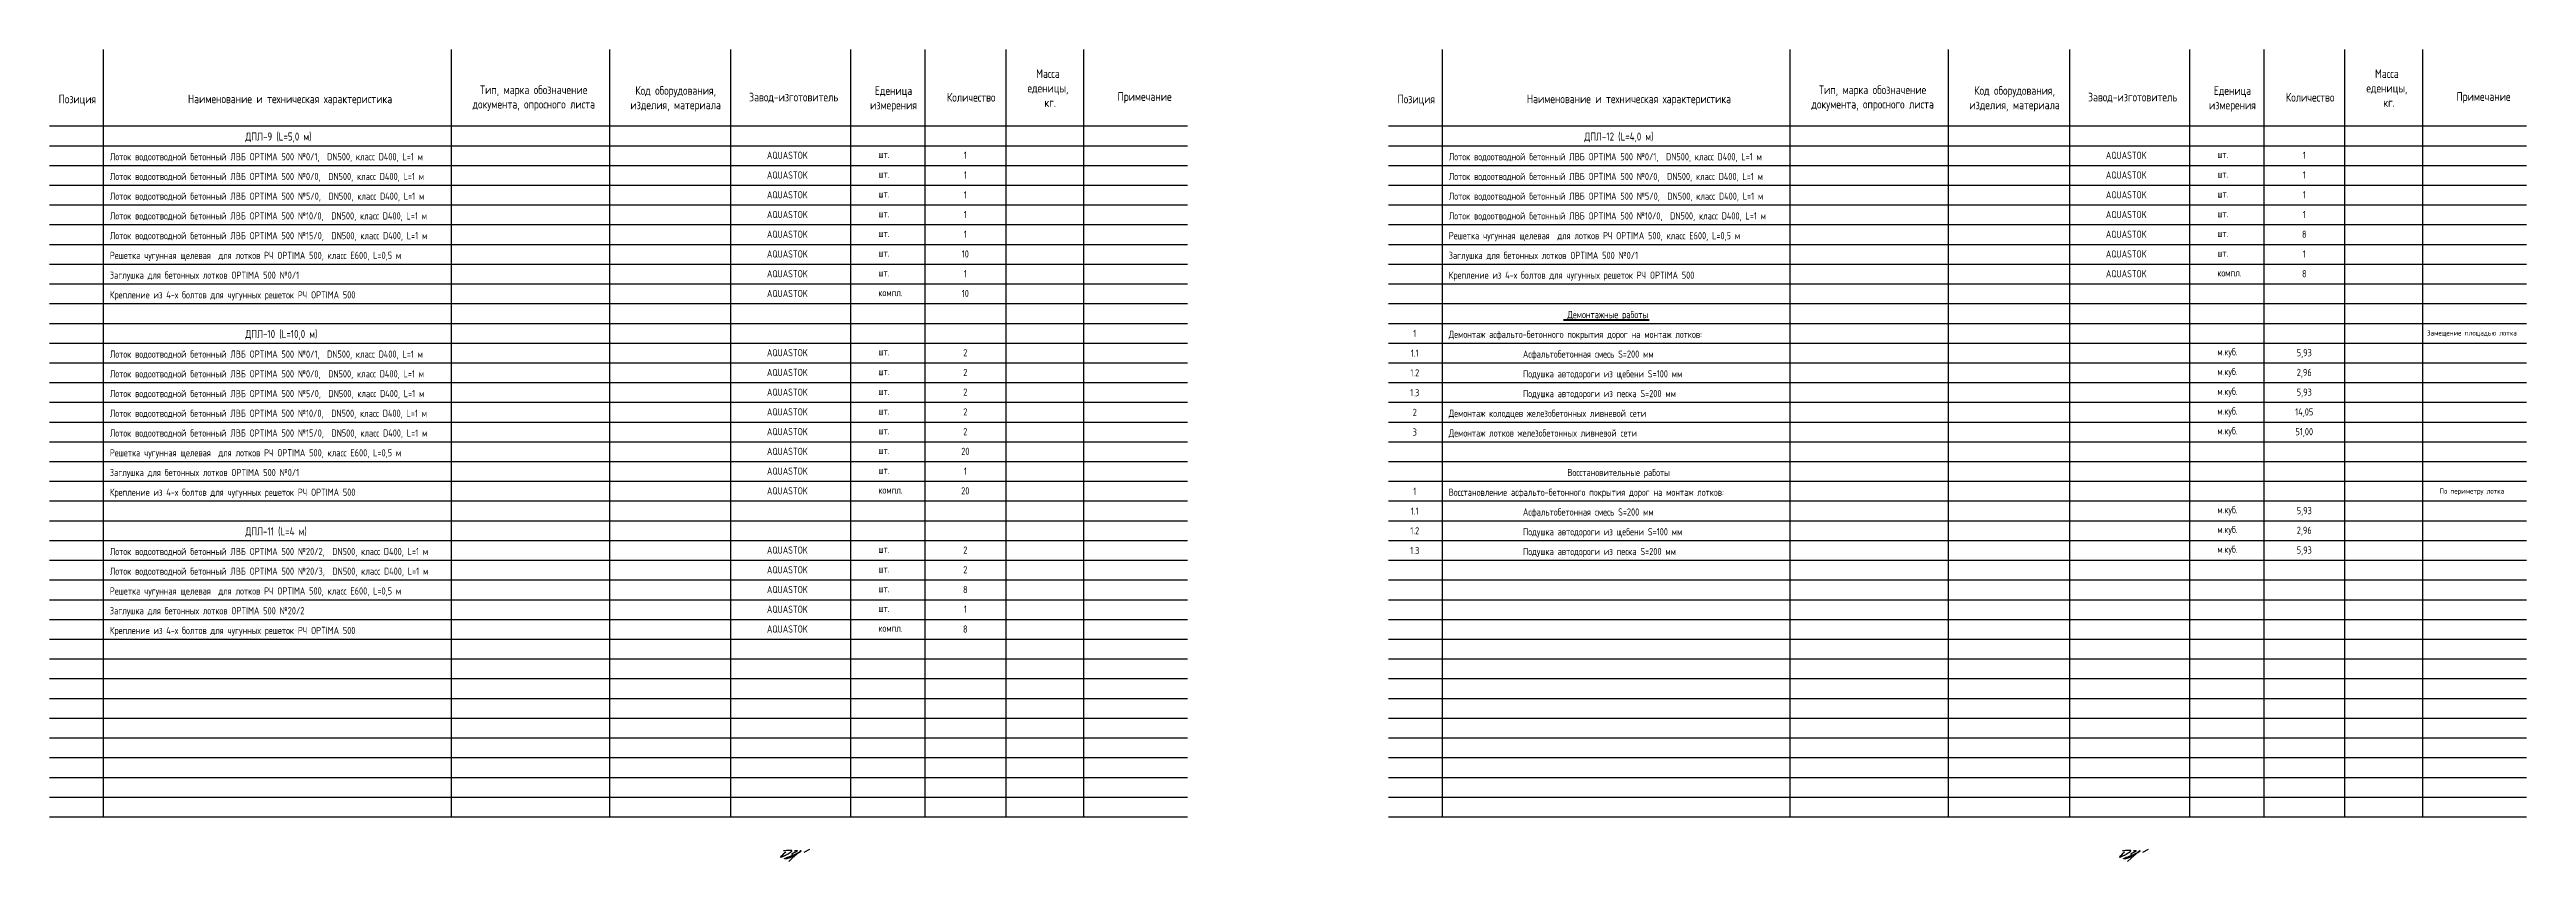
# Model space of a CAD drawing. Header units: millimetres. Extents: x 23457745 to 25202521, y 22218467 to 22861220.
# Drawn here: x 24474812 to 24560786, y 22745832 to 22774033 of the extents above; entities that cross this region are included whole.
import ezdxf
from ezdxf.enums import TextEntityAlignment as Align

# ---------------------------------------------------------------- set-up
doc = ezdxf.new("R2010")
doc.units = ezdxf.units.MM
doc.layers.add('подпись', color=7, linetype='Continuous', lineweight=25)
doc.layers.add('Труба профиль', color=7, linetype='Continuous', lineweight=50)
doc.styles.add('GOST 2.304', font='GOST_type.ttf')

msp = doc.modelspace()

# ---------------------------------------------------------------- texts
at = {"color": 7, "style": 'GOST 2.304'}
for s, height, p in [('ДПЛ-9 (L=5,0 м)', 279.99421, (24481612.531, 22770870.526)), ('ДПЛ-12 (L=4,0 м)', 279.99421, (24528086.34, 22770870.526)), ('Лоток водоотводной бетонный ЛВБ OPTIMA 500 №0/1,  DN500, класс D400, L=1 м', 250, (24476905.07, 22770184.954)), ('шт.', 250, (24503580.988, 22770262.933)), ('Лоток водоотводной бетонный ЛВБ OPTIMA 500 №0/1,  DN500, класс D400, L=1 м', 250, (24523378.879, 22770184.954)), ('шт.', 250, (24550054.797, 22770262.933)), ('Лоток водоотводной бетонный ЛВБ OPTIMA 500 №0/0,  DN500, класс D400, L=1 м', 250, (24476905.07, 22769499.383)), ('шт.', 250, (24503580.988, 22769577.362)), ('Лоток водоотводной бетонный ЛВБ OPTIMA 500 №0/0,  DN500, класс D400, L=1 м', 250, (24523378.879, 22769499.383)), ('шт.', 250, (24550054.797, 22769577.362)), ('Лоток водоотводной бетонный ЛВБ OPTIMA 500 №5/0,  DN500, класс D400, L=1 м', 250, (24476905.07, 22768813.812)), ('шт.', 250, (24503580.988, 22768891.79)), ('Лоток водоотводной бетонный ЛВБ OPTIMA 500 №5/0,  DN500, класс D400, L=1 м', 250, (24523378.879, 22768813.812)), ('шт.', 250, (24550054.797, 22768891.79)), ('Лоток водоотводной бетонный ЛВБ OPTIMA 500 №10/0,  DN500, класс D400, L=1 м', 250, (24476905.07, 22768128.24)), ('Лоток водоотводной бетонный ЛВБ OPTIMA 500 №15/0,  DN500, класс D400, L=1 м', 250, (24476905.07, 22767442.669)), ('шт.', 250, (24503580.988, 22768206.219)), ('шт.', 250, (24503580.988, 22767520.647)), ('Лоток водоотводной бетонный ЛВБ OPTIMA 500 №10/0,  DN500, класс D400, L=1 м', 250, (24523378.879, 22768128.24)), ('Решетка чугунная щелевая  для лотков РЧ OPTIMA 500, класс Е600, L=0,5 м', 250, (24523378.879, 22767442.669)), ('шт.', 250, (24550054.797, 22768206.219)), ('шт.', 250, (24550054.797, 22767520.647)), ('Решетка чугунная щелевая  для лотков РЧ OPTIMA 500, класс Е600, L=0,5 м', 250, (24476905.07, 22766757.097)), ('шт.', 250, (24503580.988, 22766835.076)), ('Заглушка для бетонных лотков OPTIMA 500 №0/1', 250, (24523378.879, 22766757.097)), ('шт.', 250, (24550054.797, 22766835.076)), ('Заглушка для бетонных лотков OPTIMA 500 №0/1', 250, (24476905.07, 22766071.526)), ('шт.', 250, (24503580.988, 22766149.504)), ('Крепление из 4-х болтов для чугунных решеток РЧ OPTIMA 500', 250, (24523378.879, 22766071.526)), ('компл.', 250, (24550054.797, 22766149.504)), ('Крепление из 4-х болтов для чугунных решеток РЧ OPTIMA 500', 250, (24476905.07, 22765385.955)), ('компл.', 250, (24503580.988, 22765463.933)), ('ДПЛ-10 (L=10,0 м)', 279.99421, (24481612.531, 22764014.812)), ('Демонтаж асфальто-бетонного покрытия дорог на монтаж лотков:', 250, (24523378.879, 22764014.812)), ('Демонтажные работы', 250, (24527498.112, 22764700.383)), ('Лоток водоотводной бетонный ЛВБ OPTIMA 500 №0/1,  DN500, класс D400, L=1 м', 250, (24476905.07, 22763329.24)), ('шт.', 250, (24503580.988, 22763407.219)), ('Асфальтобетонная смесь S=200 мм', 250, (24525953.248, 22763329.24)), ('м.куб.', 250, (24550054.797, 22763407.219)), ('Лоток водоотводной бетонный ЛВБ OPTIMA 500 №0/0,  DN500, класс D400, L=1 м', 250, (24476905.07, 22762643.669)), ('шт.', 250, (24503580.988, 22762721.647)), ('Подушка автодороги из щебени S=100 мм', 250, (24525953.248, 22762643.669)), ('м.куб.', 250, (24550054.797, 22762721.647)), ('Лоток водоотводной бетонный ЛВБ OPTIMA 500 №5/0,  DN500, класс D400, L=1 м', 250, (24476905.07, 22761958.097)), ('шт.', 250, (24503580.988, 22762036.076)), ('Подушка автодороги из песка S=200 мм', 250, (24525953.248, 22761958.097)), ('м.куб.', 250, (24550054.797, 22762036.076)), ('м.куб.', 250, (24550054.797, 22761350.504)), ('Лоток водоотводной бетонный ЛВБ OPTIMA 500 №10/0,  DN500, класс D400, L=1 м', 250, (24476905.07, 22761272.526)), ('Лоток водоотводной бетонный ЛВБ OPTIMA 500 №15/0,  DN500, класс D400, L=1 м', 250, (24476905.07, 22760586.955)), ('шт.', 250, (24503580.988, 22761350.504)), ('шт.', 250, (24503580.988, 22760664.933)), ('Демонтаж колодцев железобетонных ливневой сети', 250, (24523378.879, 22761272.526)), ('Демонтаж лотков железобетонных ливневой сети', 250, (24523378.879, 22760586.955)), ('м.куб.', 250, (24550054.797, 22760664.933)), ('Решетка чугунная щелевая  для лотков РЧ OPTIMA 500, класс Е600, L=0,5 м', 250, (24476905.07, 22759901.383)), ('шт.', 250, (24503580.988, 22759979.362)), ('Заглушка для бетонных лотков OPTIMA 500 №0/1', 250, (24476905.07, 22759215.812)), ('шт.', 250, (24503580.988, 22759293.79)), ('Восстановительные работы', 250, (24527498.112, 22759215.812)), ('Крепление из 4-х болтов для чугунных решеток РЧ OPTIMA 500', 250, (24476905.07, 22758530.24)), ('компл.', 250, (24503580.988, 22758608.219)), ('Восстановление асфальто-бетонного покрытия дорог на монтаж лотков:', 250, (24523378.879, 22758530.24)), ('м.куб.', 250, (24550054.797, 22757922.647)), ('ДПЛ-11 (L=4 м)', 279.99421, (24481612.531, 22757159.097)), ('Асфальтобетонная смесь S=200 мм', 250, (24525953.248, 22757844.669)), ('Подушка автодороги из щебени S=100 мм', 250, (24525953.248, 22757159.097)), ('м.куб.', 250, (24550054.797, 22757237.076)), ('Лоток водоотводной бетонный ЛВБ OPTIMA 500 №20/2,  DN500, класс D400, L=1 м', 250, (24476905.07, 22756473.526)), ('шт.', 250, (24503580.988, 22756551.505)), ('Подушка автодороги из песка S=200 мм', 250, (24525953.248, 22756473.526)), ('м.куб.', 250, (24550054.797, 22756551.505)), ('Лоток водоотводной бетонный ЛВБ OPTIMA 500 №20/3,  DN500, класс D400, L=1 м', 250, (24476905.07, 22755787.955)), ('шт.', 250, (24503580.988, 22755865.933)), ('Решетка чугунная щелевая  для лотков РЧ OPTIMA 500, класс Е600, L=0,5 м', 250, (24476905.07, 22755102.383)), ('шт.', 250, (24503580.988, 22755180.362)), ('Заглушка для бетонных лотков OPTIMA 500 №20/2', 250, (24476905.07, 22754416.812)), ('Крепление из 4-х болтов для чугунных решеток РЧ OPTIMA 500', 250, (24476905.07, 22753731.24)), ('компл.', 250, (24503580.988, 22753809.219)), ('шт.', 250, (24503580.988, 22754494.79))]:
    msp.add_text(s, height=height, dxfattribs=at).set_placement(p)
for s, height, p in [('AQUASTOK', 250, (24500421.821, 22770359.035)), ('1', 250, (24506599.049, 22770359.035)), ('AQUASTOK', 250, (24546895.63, 22770359.035)), ('1', 250, (24553072.858, 22770359.035)), ('AQUASTOK', 250, (24500421.821, 22769673.464)), ('1', 250, (24506599.049, 22769673.464)), ('AQUASTOK', 250, (24546895.63, 22769673.464)), ('1', 250, (24553072.858, 22769673.464)), ('AQUASTOK', 250, (24500421.821, 22768987.893)), ('1', 250, (24506599.049, 22768987.893)), ('AQUASTOK', 250, (24546895.63, 22768987.893)), ('1', 250, (24553072.858, 22768987.893)), ('AQUASTOK', 250, (24500421.821, 22768302.321)), ('AQUASTOK', 250, (24500421.821, 22767616.75)), ('1', 250, (24506599.049, 22768302.321)), ('1', 250, (24506599.049, 22767616.75)), ('AQUASTOK', 250, (24546895.63, 22768302.321)), ('AQUASTOK', 250, (24546895.63, 22767616.75)), ('8', 250, (24553072.858, 22767616.75)), ('1', 250, (24553072.858, 22768302.321)), ('AQUASTOK', 250, (24500421.821, 22766931.178)), ('10', 250, (24506599.049, 22766931.178)), ('AQUASTOK', 250, (24546895.63, 22766931.178)), ('1', 250, (24553072.858, 22766931.178)), ('AQUASTOK', 250, (24500421.821, 22766245.607)), ('1', 250, (24506599.049, 22766245.607)), ('AQUASTOK', 250, (24546895.63, 22766245.607)), ('8', 250, (24553072.858, 22766245.607)), ('AQUASTOK', 250, (24500421.821, 22765560.035)), ('10', 250, (24506599.049, 22765560.035)), ('1', 250, (24522198.511, 22764173.239)), ('Замещение площадью лотка', 180, (24558890.437, 22764188.893)), ('AQUASTOK', 250, (24500421.821, 22763503.321)), ('2', 250, (24506599.049, 22763503.321)), ('1.1', 250, (24522198.511, 22763487.668)), ('5,93', 250, (24553072.858, 22763503.321)), ('AQUASTOK', 250, (24500421.821, 22762817.75)), ('2', 250, (24506599.049, 22762817.75)), ('1.2', 250, (24522198.511, 22762802.097)), ('2,96', 250, (24553072.858, 22762817.75)), ('AQUASTOK', 250, (24500421.821, 22762132.178)), ('AQUASTOK', 250, (24500421.821, 22761446.607)), ('2', 250, (24506599.049, 22762132.178)), ('2', 250, (24506599.049, 22761446.607)), ('1.3', 250, (24522198.511, 22762116.525)), ('14,05', 250, (24553072.858, 22761446.607)), ('5,93', 250, (24553072.858, 22762132.178)), ('AQUASTOK', 250, (24500421.821, 22760761.035)), ('2', 250, (24506599.049, 22760761.035)), ('3', 250, (24522198.511, 22760745.382)), ('2', 250, (24522198.511, 22761430.954)), ('51,00', 250, (24553072.858, 22760761.035)), ('AQUASTOK', 250, (24500421.821, 22760075.464)), ('20', 250, (24506599.049, 22760075.464)), ('AQUASTOK', 250, (24500421.821, 22759389.893)), ('1', 250, (24506599.049, 22759389.893)), ('AQUASTOK', 250, (24500421.821, 22758704.321)), ('20', 250, (24506599.049, 22758704.321)), ('1.1', 250, (24522198.511, 22758003.097)), ('1', 250, (24522198.511, 22758688.668)), ('5,93', 250, (24553072.858, 22758018.75)), ('По периметру лотка', 180, (24558890.437, 22758696.969)), ('1.2', 250, (24522198.511, 22757317.525)), ('2,96', 250, (24553072.858, 22757333.178)), ('AQUASTOK', 250, (24500421.821, 22756647.607)), ('2', 250, (24506599.049, 22756647.607)), ('1.3', 250, (24522198.511, 22756631.954)), ('5,93', 250, (24553072.858, 22756647.607)), ('AQUASTOK', 250, (24500421.821, 22755962.035)), ('2', 250, (24506599.049, 22755962.035)), ('AQUASTOK', 250, (24500421.821, 22755276.464)), ('AQUASTOK', 250, (24500421.821, 22754590.893)), ('8', 250, (24506599.049, 22755276.464)), ('1', 250, (24506599.049, 22754590.893)), ('AQUASTOK', 250, (24500421.821, 22753905.321)), ('8', 250, (24506599.049, 22753905.321))]:
    msp.add_text(s, height=height, dxfattribs=at).set_placement(p, align=Align.MIDDLE_CENTER)
at = {"color": 0, "attachment_point": 2, "style": 'GOST 2.304'}
for s, insert, char_height, width in [('Тип, марка обозначение \\Pдокумента, опросного листа', (24491618.639, 22772785.798), 300.96497, 5505.9244), ('Код оборудования, изделия, материала', (24496543.871, 22772760.123), 300.96497, 3970.04609), ('Еденица измерения', (24504106.101, 22772755.509), 300.96497, 2854.50693), ('Масса \\Pеденицы,\\P кг.', (24509466.127, 22773344.601), 300.965, 2854.50693), ('Тип, марка обозначение \\Pдокумента, опросного листа', (24538092.448, 22772785.798), 300.96497, 5505.9244), ('Код оборудования, изделия, материала', (24543017.68, 22772760.123), 300.96497, 3970.04609), ('Еденица измерения', (24550579.91, 22772755.509), 300.96497, 2854.50693), ('Масса \\Pеденицы,\\P кг.', (24555939.936, 22773344.601), 300.965, 2854.50693), ('Позиция', (24475778.359, 22772464.341), 300.965, 1860.9496), ('Наименование и техническая характеристика ', (24483160.802, 22772469.382), 300.96497, 9313.30242), ('Завод-изготовитель', (24500642.488, 22772531.815), 300.96497, 2854.50693), ('Количество', (24506802.74, 22772523.646), 300.965, 2854.50693), ('Примечание', (24512821.776, 22772549.416), 300.965, 2854.50693), ('Позиция', (24522252.168, 22772464.341), 300.965, 1860.9496), ('Наименование и техническая характеристика ', (24529634.611, 22772469.382), 300.96497, 9313.30242), ('Завод-изготовитель', (24547116.297, 22772531.815), 300.96497, 2854.50693), ('Количество', (24553276.549, 22772523.646), 300.965, 2854.50693), ('Примечание', (24559295.585, 22772549.416), 300.965, 2854.50693)]:
    msp.add_mtext(s, dxfattribs=dict(at, insert=insert, char_height=char_height, width=width))

# ---------------------------------------------------------------- blocks, each defined once
blk = doc.blocks.new('Драничников')
at = {"layer": 'подпись', "color": 5, "lineweight": 30}
for points in [[(1.86, 1.95), (0.94, 1.14), (0.35, 0.58), (0.02, 0.22), (-0.09, 0.03), (-0.03, -0.03), (0.15, 0.02), (0.41, 0.12), (0.7, 0.26), (0.97, 0.39), (1.23, 0.51), (1.47, 0.63), (1.69, 0.74), (1.89, 0.84), (2.08, 0.94), (2.27, 1.04), (2.44, 1.13), (2.6, 1.22), (2.76, 1.31), (2.9, 1.39), (3.04, 1.48), (3.17, 1.56), (3.3, 1.64), (3.42, 1.71), (3.53, 1.78), (3.63, 1.86), (3.73, 1.92), (3.82, 1.99), (3.9, 2.05), (3.98, 2.11), (4.04, 2.17), (4.1, 2.22), (4.15, 2.26), (4.18, 2.3), (4.21, 2.34), (4.23, 2.37), (4.24, 2.4), (4.25, 2.42), (4.25, 2.45), (4.26, 2.47), (4.26, 2.49), (4.26, 2.51), (4.26, 2.53), (4.25, 2.55), (4.25, 2.56), (4.24, 2.58), (4.23, 2.59), (4.22, 2.6), (4.2, 2.61), (4.18, 2.62), (4.14, 2.62), (4.1, 2.63), (4.05, 2.63), (3.99, 2.63), (3.91, 2.63), (3.82, 2.63), (3.7, 2.63), (3.57, 2.63), (3.4, 2.63), (3.19, 2.63), (2.92, 2.61), (2.59, 2.59), (2.18, 2.56), (1.68, 2.52), (1.07, 2.47)], [(5.3, 2.57), (5.53, 2.57), (5.71, 2.57), (5.85, 2.57), (5.97, 2.56), (6.05, 2.56), (6.12, 2.56), (6.17, 2.55), (6.2, 2.55), (6.23, 2.54), (6.25, 2.53), (6.26, 2.52), (6.27, 2.5), (6.28, 2.49), (6.28, 2.47), (6.28, 2.45), (6.28, 2.44), (6.28, 2.41), (6.28, 2.39), (6.26, 2.36), (6.24, 2.33), (6.2, 2.29), (6.13, 2.24), (6.04, 2.18), (5.92, 2.12), (5.77, 2.04), (5.6, 1.95), (5.4, 1.85), (5.2, 1.75), (5.01, 1.66), (4.82, 1.56), (4.65, 1.47), (4.5, 1.4), (4.39, 1.33), (4.31, 1.28), (4.26, 1.24), (4.23, 1.2), (4.22, 1.17), (4.23, 1.15), (4.24, 1.13), (4.26, 1.11), (4.29, 1.1), (4.31, 1.08), (4.34, 1.06), (4.36, 1.04), (4.39, 1.02), (4.41, 1), (4.44, 0.97), (4.46, 0.94), (4.49, 0.9), (4.51, 0.86), (4.52, 0.81), (4.53, 0.76), (4.54, 0.71), (4.54, 0.66), (4.53, 0.6), (4.51, 0.54), (4.48, 0.48), (4.45, 0.41), (4.4, 0.35), (4.34, 0.29), (4.26, 0.22), (4.18, 0.15), (4.08, 0.09), (3.97, 0.03), (3.85, -0.04), (3.72, -0.1), (3.57, -0.16), (3.42, -0.22), (3.27, -0.28), (3.11, -0.33), (2.96, -0.38), (2.81, -0.43), (2.66, -0.47), (2.52, -0.51), (2.39, -0.54), (2.26, -0.58), (2.15, -0.6), (2.04, -0.63), (1.94, -0.65), (1.85, -0.66), (1.77, -0.68), (1.69, -0.69), (1.63, -0.69), (1.58, -0.7), (1.53, -0.7), (1.49, -0.69), (1.46, -0.69), (1.43, -0.68), (1.41, -0.67), (1.39, -0.67), (1.38, -0.65), (1.38, -0.64), (1.38, -0.63), (1.38, -0.61), (1.39, -0.59), (1.41, -0.57), (1.42, -0.55), (1.45, -0.53), (1.49, -0.5), (1.55, -0.47), (1.63, -0.43), (1.73, -0.38), (1.87, -0.32), (2.05, -0.24), (2.26, -0.16), (2.51, -0.06), (2.79, 0.05), (3.08, 0.16), (3.38, 0.28), (3.68, 0.39), (3.98, 0.51), (4.26, 0.62), (4.53, 0.72), (4.77, 0.82), (4.99, 0.91), (5.2, 1), (5.39, 1.08), (5.57, 1.16), (5.74, 1.24), (5.9, 1.31), (6.06, 1.38), (6.2, 1.44), (6.35, 1.51), (6.48, 1.57), (6.61, 1.63), (6.74, 1.7), (6.86, 1.75), (6.97, 1.81), (7.08, 1.87), (7.19, 1.93), (7.28, 1.98), (7.38, 2.04), (7.46, 2.09), (7.54, 2.14), (7.62, 2.18), (7.68, 2.23), (7.74, 2.27), (7.79, 2.3), (7.83, 2.33), (7.86, 2.36), (7.88, 2.39), (7.89, 2.41), (7.9, 2.43), (7.89, 2.44), (7.88, 2.46), (7.86, 2.46), (7.83, 2.46), (7.79, 2.46), (7.75, 2.45), (7.7, 2.43), (7.64, 2.41), (7.57, 2.37), (7.5, 2.32), (7.37, 2.21), (7.15, 2.02), (6.78, 1.7), (6.24, 1.21), (5.46, 0.51), (4.41, -0.44), (3.03, -1.67)], [(8.98, 1.97), (11.17, 3.08)]]:
    blk.add_lwpolyline(points, dxfattribs=at)

# ---------------------------------------------------------------- linework, layer by layer
at = {"lineweight": 30, "ltscale": 2}
for p, q in [((24476672.926, 22774032.657), (24476672.926, 22747383.103)), ((24488747.971, 22774032.657), (24488747.971, 22747383.103)), ((24494245.009, 22774032.657), (24494245.009, 22747383.103)), ((24498445.348, 22774032.657), (24498445.348, 22747383.103)), ((24502611.658, 22774032.657), (24502611.658, 22747383.103)), ((24505197.724, 22774032.657), (24505197.724, 22747383.103)), ((24508000.448, 22774032.657), (24508000.448, 22747383.103)), ((24510715.755, 22747383.103), (24510715.755, 22774032.657)), ((24523146.734, 22774032.657), (24523146.734, 22747383.103)), ((24535221.78, 22774032.657), (24535221.78, 22747383.103)), ((24540718.818, 22774032.657), (24540718.818, 22747383.103)), ((24544919.157, 22774032.657), (24544919.157, 22747383.103)), ((24549085.467, 22774032.657), (24549085.467, 22747383.103)), ((24551671.533, 22774032.657), (24551671.533, 22747383.103)), ((24554474.257, 22774032.657), (24554474.257, 22747383.103)), ((24557189.564, 22747383.103), (24557189.564, 22774032.657)), ((24474811.976, 22771378.103), (24514311.976, 22771378.103)), ((24521285.785, 22771378.103), (24560785.785, 22771378.103)), ((24474811.976, 22747383.103), (24514311.976, 22747383.103)), ((24521285.785, 22747383.103), (24560785.785, 22747383.103))]:
    msp.add_line(p, q, dxfattribs=at)
at = {"ltscale": 2}
for p, q in [((24474811.976, 22771378.103), (24514311.976, 22771378.103)), ((24521285.785, 22771378.103), (24560785.785, 22771378.103)), ((24474811.976, 22770692.532), (24514311.976, 22770692.532)), ((24521285.785, 22770692.532), (24560785.785, 22770692.532)), ((24474811.976, 22770006.961), (24514311.976, 22770006.961)), ((24474811.976, 22769321.389), (24514311.976, 22769321.389)), ((24521285.785, 22770006.961), (24560785.785, 22770006.961)), ((24521285.785, 22769321.389), (24560785.785, 22769321.389)), ((24474811.976, 22768635.818), (24514311.976, 22768635.818)), ((24474811.976, 22768635.818), (24514311.976, 22768635.818)), ((24521285.785, 22768635.818), (24560785.785, 22768635.818)), ((24521285.785, 22768635.818), (24560785.785, 22768635.818)), ((24474811.976, 22767950.246), (24514311.976, 22767950.246)), ((24474811.976, 22767950.246), (24514311.976, 22767950.246)), ((24521285.785, 22767950.246), (24560785.785, 22767950.246)), ((24521285.785, 22767950.246), (24560785.785, 22767950.246)), ((24474811.976, 22767264.675), (24514311.976, 22767264.675)), ((24521285.785, 22767264.675), (24560785.785, 22767264.675)), ((24474811.976, 22766579.103), (24514311.976, 22766579.103)), ((24474811.976, 22765893.532), (24514311.976, 22765893.532)), ((24521285.785, 22766579.103), (24560785.785, 22766579.103)), ((24521285.785, 22765893.532), (24560785.785, 22765893.532)), ((24474811.976, 22765207.961), (24514311.976, 22765207.961)), ((24521285.785, 22765207.961), (24560785.785, 22765207.961)), ((24474811.976, 22764522.389), (24514311.976, 22764522.389)), ((24521285.785, 22764522.389), (24560785.785, 22764522.389)), ((24474811.976, 22763836.818), (24512566.083, 22763836.818)), ((24474811.976, 22763836.818), (24514311.976, 22763836.818)), ((24521285.785, 22763836.818), (24559039.892, 22763836.818)), ((24521285.785, 22763836.818), (24560785.785, 22763836.818)), ((24474811.976, 22763151.246), (24512566.083, 22763151.246)), ((24474811.976, 22763151.246), (24514311.976, 22763151.246)), ((24474811.976, 22762465.675), (24514311.976, 22762465.675)), ((24521285.785, 22763151.246), (24559039.892, 22763151.246)), ((24521285.785, 22763151.246), (24560785.785, 22763151.246)), ((24521285.785, 22762465.675), (24560785.785, 22762465.675)), ((24474811.976, 22761780.103), (24514311.976, 22761780.103)), ((24521285.785, 22761780.103), (24560785.785, 22761780.103)), ((24474811.976, 22761094.532), (24514311.976, 22761094.532)), ((24521285.785, 22761094.532), (24560785.785, 22761094.532)), ((24474811.976, 22760408.961), (24514311.976, 22760408.961)), ((24521285.785, 22760408.961), (24560785.785, 22760408.961)), ((24474811.976, 22759723.389), (24514311.976, 22759723.389)), ((24474811.976, 22759037.818), (24514311.976, 22759037.818)), ((24521285.785, 22759723.389), (24560785.785, 22759723.389)), ((24521285.785, 22759037.818), (24560785.785, 22759037.818)), ((24474811.976, 22758352.246), (24514311.976, 22758352.246)), ((24521285.785, 22758352.246), (24560785.785, 22758352.246)), ((24474811.976, 22757666.675), (24514311.976, 22757666.675)), ((24521285.785, 22757666.675), (24560785.785, 22757666.675)), ((24474811.976, 22756981.103), (24514311.976, 22756981.103)), ((24521285.785, 22756981.103), (24560785.785, 22756981.103)), ((24474811.976, 22756295.532), (24514311.976, 22756295.532)), ((24474811.976, 22755609.961), (24514311.976, 22755609.961)), ((24521285.785, 22756295.532), (24560785.785, 22756295.532)), ((24521285.785, 22755609.961), (24560785.785, 22755609.961)), ((24474811.976, 22754924.389), (24514311.976, 22754924.389)), ((24521285.785, 22754924.389), (24560785.785, 22754924.389)), ((24474811.976, 22754238.818), (24514311.976, 22754238.818)), ((24521285.785, 22754238.818), (24560785.785, 22754238.818)), ((24474811.976, 22753553.246), (24514311.976, 22753553.246)), ((24521285.785, 22753553.246), (24560785.785, 22753553.246)), ((24474811.976, 22752867.675), (24514311.976, 22752867.675)), ((24474811.976, 22752182.103), (24514311.976, 22752182.103)), ((24521285.785, 22752867.675), (24560785.785, 22752867.675)), ((24521285.785, 22752182.103), (24560785.785, 22752182.103)), ((24474811.976, 22751496.532), (24514311.976, 22751496.532)), ((24521285.785, 22751496.532), (24560785.785, 22751496.532)), ((24474811.976, 22750810.961), (24514311.976, 22750810.961)), ((24521285.785, 22750810.961), (24560785.785, 22750810.961)), ((24474811.976, 22750125.389), (24514311.976, 22750125.389)), ((24521285.785, 22750125.389), (24560785.785, 22750125.389)), ((24474811.976, 22749439.818), (24514311.976, 22749439.818)), ((24474811.976, 22748754.246), (24514311.976, 22748754.246)), ((24521285.785, 22749439.818), (24560785.785, 22749439.818)), ((24521285.785, 22748754.246), (24560785.785, 22748754.246)), ((24474811.976, 22748068.675), (24514311.976, 22748068.675)), ((24521285.785, 22748068.675), (24560785.785, 22748068.675))]:
    msp.add_line(p, q, dxfattribs=at)
at = {"layer": 'Труба профиль'}
msp.add_line((24527355.987, 22764641.256), (24530340.436, 22764641.256), dxfattribs=at)

# ---------------------------------------------------------------- block references
at = {"layer": 'подпись', "color": 1, "ltscale": 100, "xscale": 89.60000000000001, "yscale": 89.60000000000001, "zscale": 89.60000000000001}
for p in [(24500197.069, 22745981.479), (24546670.878, 22745981.479)]:
    msp.add_blockref('Драничников', p, dxfattribs=at)

msp.set_redraw_order([(e.dxf.handle, doc.entitydb.next_handle()) for e in msp.query("TEXT MTEXT ATTDEF DIMENSION ARC_DIMENSION")])  # texts and dimensions are drawn at this point

doc.saveas('drawing.dxf')
